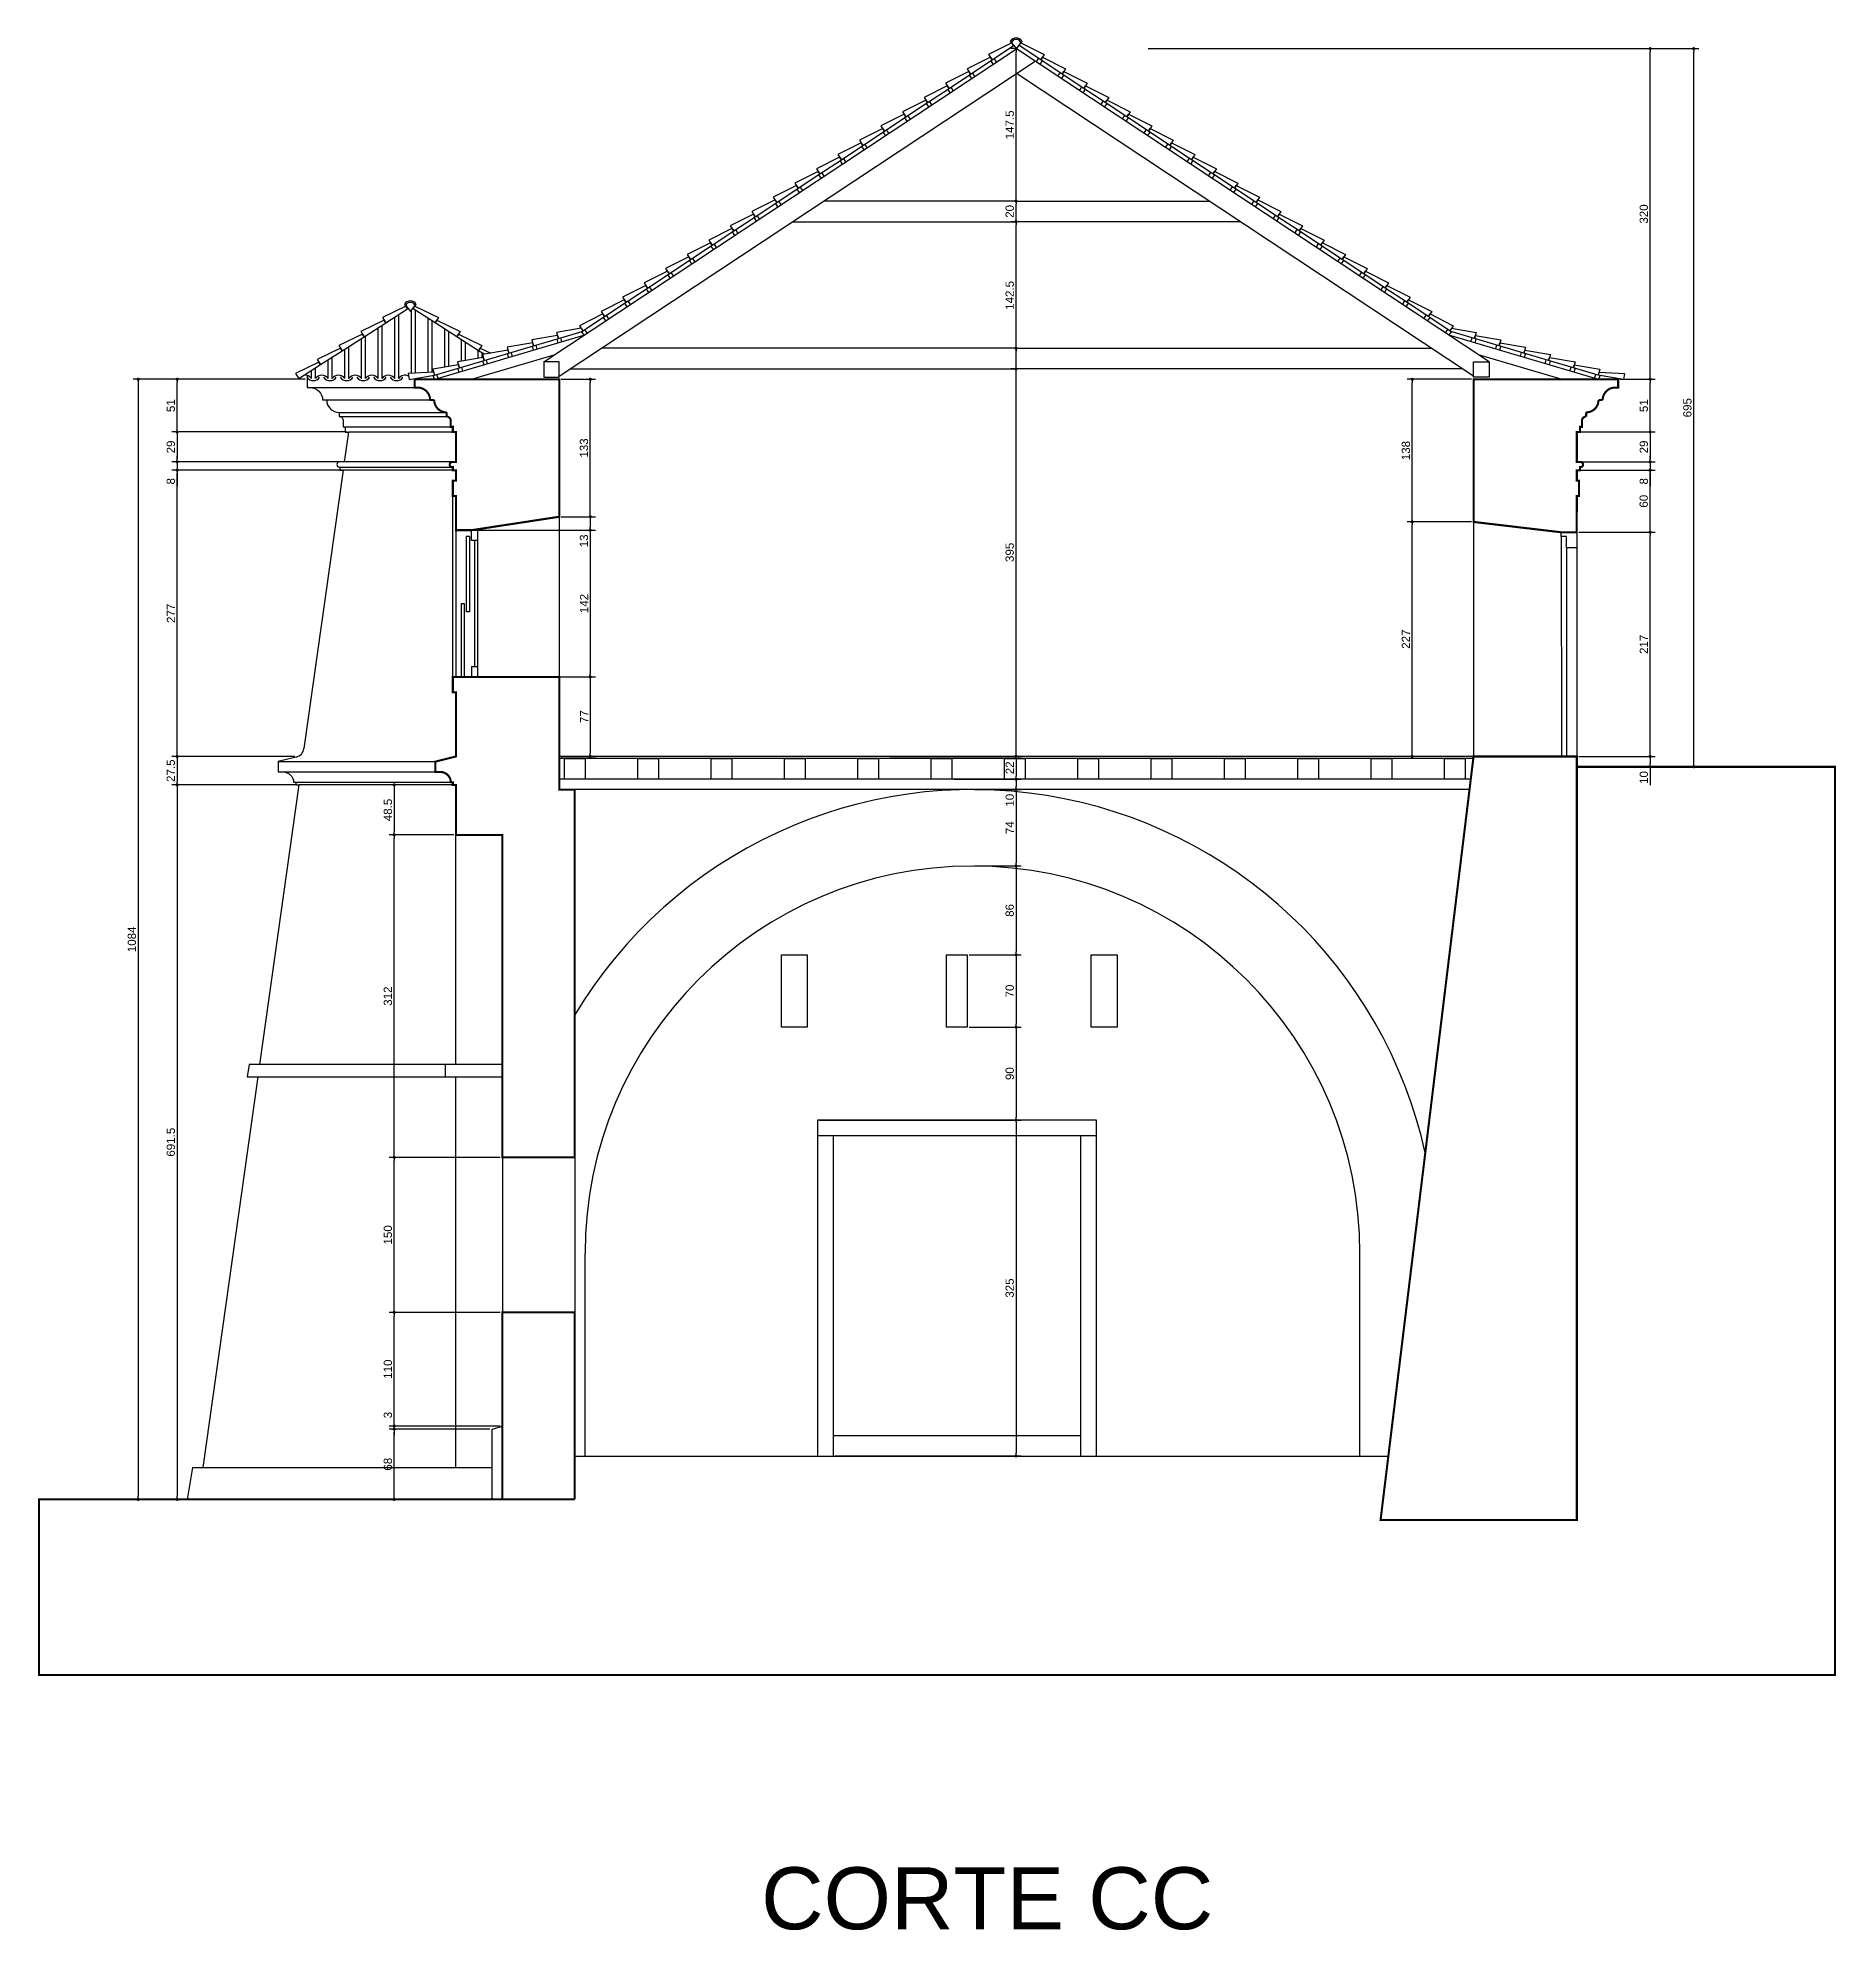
# Model space of a CAD drawing. Extents: x -6493 to 6606, y -1422 to 11651.
# Drawn here: x 4865 to 6606, y 1859 to 3690 of the extents above; entities that cross this region are included whole.
import ezdxf

# ---------------------------------------------------------------- set-up
doc = ezdxf.new("R2010")
doc.units = 0
doc.header["$PDMODE"] = 35
doc.layers.get('0').update_dxf_attribs({"linetype": 'CONTINUOUS'})
doc.layers.get('DEFPOINTS').update_dxf_attribs({"linetype": 'CONTINUOUS'})
for name, color, linetype in [('COTA', 7, 'CONTINUOUS'), ('PAREDE', 7, 'CONTINUOUS'), ('PAREDE_FINA', 7, 'CONTINUOUS')]:
    doc.layers.add(name, color=color, linetype=linetype)
doc.styles.add('TEXTO', font='ARIAL.TTF')
doc.dimstyles.new('COTA', dxfattribs={"dimtxt": 8, "dimasz": 3, "dimexe": 5, "dimexo": 2, "dimgap": 2, "dimtad": 1, "dimdec": 1, "dimtxsty": 'TEXTO', "dimblk1": 'DOT', "dimblk2": 'DOT', "dimsah": 1, "dimcen": 0, "dimclrd": 256, "dimclre": 256, "dimclrt": 256, "dimazin": 3, "dimtfac": 1, "dimtdec": 4, "dimtmove": 0, "dimatfit": 3, "dimtolj": 1, "dimtzin": 0})

msp = doc.modelspace()

# ---------------------------------------------------------------- texts
at = {"layer": 'PAREDE_FINA', "style": 'TEXTO'}
msp.add_text('CORTE CC', height=60, dxfattribs=at).set_placement((5565.36, 1859.85))

# ---------------------------------------------------------------- blocks, each defined once
blk = doc.blocks.new('_DOT')
at = {"color": 0, "linetype": 'BYBLOCK'}
blk.add_line((-0.5, 0), (-1, 0), dxfattribs=at)
at = {"color": 0, "linetype": 'BYBLOCK', "const_width": 0.5}
blk.add_lwpolyline([(-0.25, 0, 1), (0.25, 0, 1)], format="xyb", close=True, dxfattribs=at)
blk = doc.blocks.new('*D271')
at = {"layer": 'COTA'}
for p, q in [((5942.1, 3679.9), (6473.1, 3679.9)), ((6468.1, 2987.9), (6468.1, 3676.9)), ((6356.9, 2984.9), (6473.1, 2984.9))]:
    blk.add_line(p, q, dxfattribs=at)
at = {"layer": 'DEFPOINTS', "color": 0}
for p in [(5940.1, 3679.9), (6468.1, 3679.9), (6354.9, 2984.9)]:
    blk.add_point(p, dxfattribs=at)
at = {"layer": 'COTA', "xscale": 3, "yscale": 3, "zscale": 3}
for p, rotation in [((6468.1, 3679.9), 90), ((6468.1, 2984.9), 270)]:
    blk.add_blockref('_DOT', p, dxfattribs=dict(at, rotation=rotation))
at = {"layer": 'COTA', "insert": (6462, 3332.4), "char_height": 8, "attachment_point": 5, "rotation": 90, "style": 'TEXTO'}
blk.add_mtext('\\A1;695', dxfattribs=at)
blk = doc.blocks.new('*D266')
at = {"layer": 'COTA'}
for p, q in [((5940.1, 3679.9), (6430.9, 3679.9)), ((6425.9, 3362.9), (6425.9, 3676.9)), ((6396.9, 3359.9), (6430.9, 3359.9))]:
    blk.add_line(p, q, dxfattribs=at)
at = {"layer": 'DEFPOINTS', "color": 0}
for p in [(5938.1, 3679.9), (6425.9, 3679.9), (6394.9, 3359.9)]:
    blk.add_point(p, dxfattribs=at)
at = {"layer": 'COTA', "xscale": 3, "yscale": 3, "zscale": 3}
for p, rotation in [((6425.9, 3679.9), 90), ((6425.9, 3359.9), 270)]:
    blk.add_blockref('_DOT', p, dxfattribs=dict(at, rotation=rotation))
at = {"layer": 'COTA', "insert": (6419.8, 3519.9), "char_height": 8, "attachment_point": 5, "rotation": 90, "style": 'TEXTO'}
blk.add_mtext('\\A1;320', dxfattribs=at)
blk = doc.blocks.new('*D267')
at = {"layer": 'COTA'}
for p, q in [((6252.9, 3221.9), (6190.6, 3221.9)), ((6195.6, 2997.9), (6195.6, 3218.9)), ((6252.9, 2994.9), (6190.6, 2994.9))]:
    blk.add_line(p, q, dxfattribs=at)
at = {"layer": 'DEFPOINTS', "color": 0}
for p in [(6195.6, 3221.9), (6254.9, 3221.9), (6254.9, 2994.9)]:
    blk.add_point(p, dxfattribs=at)
at = {"layer": 'COTA', "xscale": 3, "yscale": 3, "zscale": 3}
for p, rotation in [((6195.6, 3221.9), 90), ((6195.6, 2994.9), 270)]:
    blk.add_blockref('_DOT', p, dxfattribs=dict(at, rotation=rotation))
at = {"layer": 'COTA', "insert": (6189.5, 3108.4), "char_height": 8, "attachment_point": 5, "rotation": 90, "style": 'TEXTO'}
blk.add_mtext('\\A1;227', dxfattribs=at)
blk = doc.blocks.new('*D261')
at = {"layer": 'COTA'}
for p, q in [((6356.8, 3211.9), (6430.8, 3211.9)), ((6425.8, 2997.9), (6425.8, 3208.9)), ((6356.9, 2994.9), (6430.8, 2994.9))]:
    blk.add_line(p, q, dxfattribs=at)
at = {"layer": 'DEFPOINTS', "color": 0}
for p in [(6354.8, 3211.9), (6425.8, 3211.9), (6354.9, 2994.9)]:
    blk.add_point(p, dxfattribs=at)
at = {"layer": 'COTA', "xscale": 3, "yscale": 3, "zscale": 3}
for p, rotation in [((6425.8, 3211.9), 90), ((6425.8, 2994.9), 270)]:
    blk.add_blockref('_DOT', p, dxfattribs=dict(at, rotation=rotation))
at = {"layer": 'COTA', "insert": (6419.8, 3103.4), "char_height": 8, "attachment_point": 5, "rotation": 90, "style": 'TEXTO'}
blk.add_mtext('\\A1;217', dxfattribs=at)
blk = doc.blocks.new('*D260')
at = {"layer": 'COTA'}
for p, q in [((6356.9, 2994.9), (6430.9, 2994.9)), ((6425.9, 2991.9), (6425.9, 2987.9)), ((6356.9, 2984.9), (6430.9, 2984.9)), ((6425.9, 2984.9), (6425.9, 2967.2))]:
    blk.add_line(p, q, dxfattribs=at)
at = {"layer": 'DEFPOINTS', "color": 0}
for p in [(6354.9, 2994.9), (6354.9, 2984.9), (6425.9, 2984.9)]:
    blk.add_point(p, dxfattribs=at)
at = {"layer": 'COTA', "xscale": 3, "yscale": 3, "zscale": 3}
for p, rotation in [((6425.9, 2994.9), 90), ((6425.9, 2984.9), 270)]:
    blk.add_blockref('_DOT', p, dxfattribs=dict(at, rotation=rotation))
at = {"layer": 'COTA', "insert": (6419.8, 2974.5), "char_height": 8, "attachment_point": 5, "rotation": 90, "style": 'TEXTO'}
blk.add_mtext('\\A1;10', dxfattribs=at)
blk = doc.blocks.new('*D262')
at = {"layer": 'COTA'}
for p, q in [((6356.9, 3271.9), (6430.8, 3271.9)), ((6425.8, 3214.9), (6425.8, 3268.9)), ((6356.8, 3211.9), (6430.8, 3211.9))]:
    blk.add_line(p, q, dxfattribs=at)
at = {"layer": 'DEFPOINTS', "color": 0}
for p in [(6354.9, 3271.9), (6425.8, 3271.9), (6354.8, 3211.9)]:
    blk.add_point(p, dxfattribs=at)
at = {"layer": 'COTA', "xscale": 3, "yscale": 3, "zscale": 3}
for p, rotation in [((6425.8, 3271.9), 90), ((6425.8, 3211.9), 270)]:
    blk.add_blockref('_DOT', p, dxfattribs=dict(at, rotation=rotation))
at = {"layer": 'COTA', "insert": (6419.7, 3241.9), "char_height": 8, "attachment_point": 5, "rotation": 90, "style": 'TEXTO'}
blk.add_mtext('\\A1;60', dxfattribs=at)
blk = doc.blocks.new('*D265')
at = {"layer": 'COTA'}
for p, q in [((6396.9, 3359.9), (6430.9, 3359.9)), ((6425.9, 3311.9), (6425.9, 3356.9)), ((6356.9, 3308.9), (6430.9, 3308.9))]:
    blk.add_line(p, q, dxfattribs=at)
at = {"layer": 'DEFPOINTS', "color": 0}
for p in [(6394.9, 3359.9), (6425.9, 3359.9), (6354.9, 3308.9)]:
    blk.add_point(p, dxfattribs=at)
at = {"layer": 'COTA', "xscale": 3, "yscale": 3, "zscale": 3}
for p, rotation in [((6425.9, 3359.9), 90), ((6425.9, 3308.9), 270)]:
    blk.add_blockref('_DOT', p, dxfattribs=dict(at, rotation=rotation))
at = {"layer": 'COTA', "insert": (6419.8, 3334.4), "char_height": 8, "attachment_point": 5, "rotation": 90, "style": 'TEXTO'}
blk.add_mtext('\\A1;51', dxfattribs=at)
blk = doc.blocks.new('*D264')
at = {"layer": 'COTA'}
for p, q in [((6356.9, 3308.9), (6430.9, 3308.9)), ((6425.9, 3305.9), (6425.9, 3282.9)), ((6356.9, 3279.9), (6430.9, 3279.9))]:
    blk.add_line(p, q, dxfattribs=at)
at = {"layer": 'DEFPOINTS', "color": 0}
for p in [(6354.9, 3308.9), (6354.9, 3279.9), (6425.9, 3279.9)]:
    blk.add_point(p, dxfattribs=at)
at = {"layer": 'COTA', "xscale": 3, "yscale": 3, "zscale": 3}
for p, rotation in [((6425.9, 3308.9), 90), ((6425.9, 3279.9), 270)]:
    blk.add_blockref('_DOT', p, dxfattribs=dict(at, rotation=rotation))
at = {"layer": 'COTA', "insert": (6419.8, 3294.4), "char_height": 8, "attachment_point": 5, "rotation": 90, "style": 'TEXTO'}
blk.add_mtext('\\A1;29', dxfattribs=at)
blk = doc.blocks.new('*D263')
at = {"layer": 'COTA'}
for p, q in [((6356.9, 3279.9), (6430.9, 3279.9)), ((6425.9, 3282.9), (6425.9, 3285.9)), ((6425.9, 3279.9), (6425.9, 3271.9)), ((6356.9, 3271.9), (6430.9, 3271.9)), ((6425.9, 3268.9), (6425.9, 3256.6))]:
    blk.add_line(p, q, dxfattribs=at)
at = {"layer": 'DEFPOINTS', "color": 0}
for p in [(6354.9, 3279.9), (6354.9, 3271.9), (6425.9, 3271.9)]:
    blk.add_point(p, dxfattribs=at)
at = {"layer": 'COTA', "xscale": 3, "yscale": 3, "zscale": 3}
for p, rotation in [((6425.9, 3279.9), 270), ((6425.9, 3271.9), 90)]:
    blk.add_blockref('_DOT', p, dxfattribs=dict(at, rotation=rotation))
at = {"layer": 'COTA', "insert": (6419.8, 3261.2), "char_height": 8, "attachment_point": 5, "rotation": 90, "style": 'TEXTO'}
blk.add_mtext('\\A1;8', dxfattribs=at)
blk = doc.blocks.new('*D268')
at = {"layer": 'COTA'}
for p, q in [((6252.9, 3359.9), (6190.6, 3359.9)), ((6195.6, 3224.9), (6195.6, 3356.9)), ((6252.9, 3221.9), (6190.6, 3221.9))]:
    blk.add_line(p, q, dxfattribs=at)
at = {"layer": 'DEFPOINTS', "color": 0}
for p in [(6195.6, 3359.9), (6254.9, 3359.9), (6254.9, 3221.9)]:
    blk.add_point(p, dxfattribs=at)
at = {"layer": 'COTA', "xscale": 3, "yscale": 3, "zscale": 3}
for p, rotation in [((6195.6, 3359.9), 90), ((6195.6, 3221.9), 270)]:
    blk.add_blockref('_DOT', p, dxfattribs=dict(at, rotation=rotation))
at = {"layer": 'COTA', "insert": (6189.5, 3290.9), "char_height": 8, "attachment_point": 5, "rotation": 90, "style": 'TEXTO'}
blk.add_mtext('\\A1;138', dxfattribs=at)
blk = doc.blocks.new('*D272')
at = {"layer": 'COTA'}
for p, q in [((5123.9, 3359.9), (4957.4, 3359.9)), ((4962.4, 3356.9), (4962.4, 2278.9)), ((5007.9, 2275.9), (4957.4, 2275.9))]:
    blk.add_line(p, q, dxfattribs=at)
at = {"layer": 'DEFPOINTS', "color": 0}
for p in [(5125.9, 3359.9), (4962.4, 2275.9), (5009.9, 2275.9)]:
    blk.add_point(p, dxfattribs=at)
at = {"layer": 'COTA', "xscale": 3, "yscale": 3, "zscale": 3}
for p, rotation in [((4962.4, 3359.9), 90), ((4962.4, 2275.9), 270)]:
    blk.add_blockref('_DOT', p, dxfattribs=dict(at, rotation=rotation))
at = {"layer": 'COTA', "insert": (4956.3, 2817.9), "char_height": 8, "attachment_point": 5, "rotation": 90, "style": 'TEXTO'}
blk.add_mtext('\\A1;1084', dxfattribs=at)
blk = doc.blocks.new('*D273')
at = {"layer": 'COTA'}
for p, q in [((5810.4, 3389.9), (5807.1, 3389.9)), ((5812.1, 2997.9), (5812.1, 3386.9)), ((5689.9, 2994.9), (5817.1, 2994.9))]:
    blk.add_line(p, q, dxfattribs=at)
at = {"layer": 'DEFPOINTS', "color": 0}
for p in [(5812.1, 3389.9), (5812.4, 3389.9), (5687.9, 2994.9)]:
    blk.add_point(p, dxfattribs=at)
at = {"layer": 'COTA', "xscale": 3, "yscale": 3, "zscale": 3}
for p, rotation in [((5812.1, 3389.9), 90), ((5812.1, 2994.9), 270)]:
    blk.add_blockref('_DOT', p, dxfattribs=dict(at, rotation=rotation))
at = {"layer": 'COTA', "insert": (5806, 3192.4), "char_height": 8, "attachment_point": 5, "rotation": 90, "style": 'TEXTO'}
blk.add_mtext('\\A1;395', dxfattribs=at)
blk = doc.blocks.new('*D269')
at = {"layer": 'COTA'}
for p, q in [((5286.9, 3071.9), (5405, 3071.9)), ((5400, 3068.9), (5400, 2997.9)), ((5371.9, 2994.9), (5405, 2994.9))]:
    blk.add_line(p, q, dxfattribs=at)
at = {"layer": 'DEFPOINTS', "color": 0}
for p in [(5284.9, 3071.9), (5369.9, 2994.9), (5400, 2994.9)]:
    blk.add_point(p, dxfattribs=at)
at = {"layer": 'COTA', "xscale": 3, "yscale": 3, "zscale": 3}
for p, rotation in [((5400, 3071.9), 90), ((5400, 2994.9), 270)]:
    blk.add_blockref('_DOT', p, dxfattribs=dict(at, rotation=rotation))
at = {"layer": 'COTA', "insert": (5394, 3033.4), "char_height": 8, "attachment_point": 5, "rotation": 90, "style": 'TEXTO'}
blk.add_mtext('\\A1;77', dxfattribs=at)
blk = doc.blocks.new('*D270')
at = {"layer": 'COTA'}
for p, q in [((5286.9, 3213.9), (5405, 3213.9)), ((5400, 3210.9), (5400, 3074.9)), ((5286.9, 3071.9), (5405, 3071.9))]:
    blk.add_line(p, q, dxfattribs=at)
at = {"layer": 'DEFPOINTS', "color": 0}
for p in [(5284.9, 3213.9), (5284.9, 3071.9), (5400, 3071.9)]:
    blk.add_point(p, dxfattribs=at)
at = {"layer": 'COTA', "xscale": 3, "yscale": 3, "zscale": 3}
for p, rotation in [((5400, 3213.9), 90), ((5400, 3071.9), 270)]:
    blk.add_blockref('_DOT', p, dxfattribs=dict(at, rotation=rotation))
at = {"layer": 'COTA', "insert": (5394, 3142.9), "char_height": 8, "attachment_point": 5, "rotation": 90, "style": 'TEXTO'}
blk.add_mtext('\\A1;142', dxfattribs=at)
blk = doc.blocks.new('*D274')
at = {"layer": 'COTA'}
for p, q in [((5371.9, 3226.9), (5405, 3226.9)), ((5400, 3223.9), (5400, 3216.9)), ((5286.9, 3213.9), (5405, 3213.9)), ((5400, 3213.9), (5400, 3196.2))]:
    blk.add_line(p, q, dxfattribs=at)
at = {"layer": 'DEFPOINTS', "color": 0}
for p in [(5369.9, 3226.9), (5284.9, 3213.9), (5400, 3213.9)]:
    blk.add_point(p, dxfattribs=at)
at = {"layer": 'COTA', "xscale": 3, "yscale": 3, "zscale": 3}
for p, rotation in [((5400, 3226.9), 90), ((5400, 3213.9), 270)]:
    blk.add_blockref('_DOT', p, dxfattribs=dict(at, rotation=rotation))
at = {"layer": 'COTA', "insert": (5393.9, 3203.5), "char_height": 8, "attachment_point": 5, "rotation": 90, "style": 'TEXTO'}
blk.add_mtext('\\A1;13', dxfattribs=at)
blk = doc.blocks.new('*D275')
at = {"layer": 'COTA'}
for p, q in [((5371.9, 3359.9), (5405, 3359.9)), ((5400, 3229.9), (5400, 3356.9)), ((5371.9, 3226.9), (5405, 3226.9))]:
    blk.add_line(p, q, dxfattribs=at)
at = {"layer": 'DEFPOINTS', "color": 0}
for p in [(5369.9, 3359.9), (5400, 3359.9), (5369.9, 3226.9)]:
    blk.add_point(p, dxfattribs=at)
at = {"layer": 'COTA', "xscale": 3, "yscale": 3, "zscale": 3}
for p, rotation in [((5400, 3359.9), 90), ((5400, 3226.9), 270)]:
    blk.add_blockref('_DOT', p, dxfattribs=dict(at, rotation=rotation))
at = {"layer": 'COTA', "insert": (5393.9, 3293.4), "char_height": 8, "attachment_point": 5, "rotation": 90, "style": 'TEXTO'}
blk.add_mtext('\\A1;133', dxfattribs=at)
blk = doc.blocks.new('*D276')
at = {"layer": 'COTA'}
for p, q in [((5810.4, 3512.4), (5807.1, 3512.4)), ((5812.1, 3372.9), (5812.1, 3509.4)), ((5810.4, 3369.9), (5807.1, 3369.9))]:
    blk.add_line(p, q, dxfattribs=at)
at = {"layer": 'DEFPOINTS', "color": 0}
for p in [(5812.1, 3512.4), (5812.4, 3512.4), (5812.4, 3369.9)]:
    blk.add_point(p, dxfattribs=at)
at = {"layer": 'COTA', "xscale": 3, "yscale": 3, "zscale": 3}
for p, rotation in [((5812.1, 3512.4), 90), ((5812.1, 3369.9), 270)]:
    blk.add_blockref('_DOT', p, dxfattribs=dict(at, rotation=rotation))
at = {"layer": 'COTA', "insert": (5806, 3441.1), "char_height": 8, "attachment_point": 5, "rotation": 90, "style": 'TEXTO'}
blk.add_mtext('\\A1;142.5', dxfattribs=at)
blk = doc.blocks.new('*D277')
at = {"layer": 'COTA'}
for p, q in [((5810.4, 3532.4), (5807.1, 3532.4)), ((5812.1, 3515.4), (5812.1, 3529.4)), ((5810.4, 3512.4), (5807.1, 3512.4))]:
    blk.add_line(p, q, dxfattribs=at)
at = {"layer": 'DEFPOINTS', "color": 0}
for p in [(5812.1, 3532.4), (5812.4, 3532.4), (5812.4, 3512.4)]:
    blk.add_point(p, dxfattribs=at)
at = {"layer": 'COTA', "xscale": 3, "yscale": 3, "zscale": 3}
for p, rotation in [((5812.1, 3532.4), 90), ((5812.1, 3512.4), 270)]:
    blk.add_blockref('_DOT', p, dxfattribs=dict(at, rotation=rotation))
at = {"layer": 'COTA', "insert": (5806, 3522.4), "char_height": 8, "attachment_point": 5, "rotation": 90, "style": 'TEXTO'}
blk.add_mtext('\\A1;20', dxfattribs=at)
blk = doc.blocks.new('*D278')
at = {"layer": 'COTA'}
for p, q in [((5810.4, 3679.9), (5807.1, 3679.9)), ((5812.1, 3535.4), (5812.1, 3676.9)), ((5810.4, 3532.4), (5807.1, 3532.4))]:
    blk.add_line(p, q, dxfattribs=at)
at = {"layer": 'DEFPOINTS', "color": 0}
for p in [(5812.1, 3679.9), (5812.4, 3679.9), (5812.4, 3532.4)]:
    blk.add_point(p, dxfattribs=at)
at = {"layer": 'COTA', "xscale": 3, "yscale": 3, "zscale": 3}
for p, rotation in [((5812.1, 3679.9), 90), ((5812.1, 3532.4), 270)]:
    blk.add_blockref('_DOT', p, dxfattribs=dict(at, rotation=rotation))
at = {"layer": 'COTA', "insert": (5806, 3606.1), "char_height": 8, "attachment_point": 5, "rotation": 90, "style": 'TEXTO'}
blk.add_mtext('\\A1;147.5', dxfattribs=at)
blk = doc.blocks.new('*D279')
at = {"layer": 'COTA'}
for p, q in [((5691.9, 2994.9), (5817.1, 2994.9)), ((5812.1, 2991.9), (5812.1, 2975.9)), ((5751.9, 2972.9), (5817.1, 2972.9))]:
    blk.add_line(p, q, dxfattribs=at)
at = {"layer": 'DEFPOINTS', "color": 0}
for p in [(5689.9, 2994.9), (5749.9, 2972.9), (5812.1, 2972.9)]:
    blk.add_point(p, dxfattribs=at)
at = {"layer": 'COTA', "xscale": 3, "yscale": 3, "zscale": 3}
for p, rotation in [((5812.1, 2994.9), 90), ((5812.1, 2972.9), 270)]:
    blk.add_blockref('_DOT', p, dxfattribs=dict(at, rotation=rotation))
at = {"layer": 'COTA', "insert": (5806, 2983.9), "char_height": 8, "attachment_point": 5, "rotation": 90, "style": 'TEXTO'}
blk.add_mtext('\\A1;22', dxfattribs=at)
blk = doc.blocks.new('*D280')
at = {"layer": 'COTA'}
for p, q in [((5753.9, 2972.9), (5817.1, 2972.9)), ((5812.1, 2969.9), (5812.1, 2965.9)), ((5771.9, 2962.9), (5817.1, 2962.9)), ((5812.1, 2962.9), (5812.1, 2945.2))]:
    blk.add_line(p, q, dxfattribs=at)
at = {"layer": 'DEFPOINTS', "color": 0}
for p in [(5751.9, 2972.9), (5769.9, 2962.9), (5812.1, 2962.9)]:
    blk.add_point(p, dxfattribs=at)
at = {"layer": 'COTA', "xscale": 3, "yscale": 3, "zscale": 3}
for p, rotation in [((5812.1, 2972.9), 90), ((5812.1, 2962.9), 270)]:
    blk.add_blockref('_DOT', p, dxfattribs=dict(at, rotation=rotation))
at = {"layer": 'COTA', "insert": (5806, 2952.5), "char_height": 8, "attachment_point": 5, "rotation": 90, "style": 'TEXTO'}
blk.add_mtext('\\A1;10', dxfattribs=at)
blk = doc.blocks.new('*D281')
at = {"layer": 'COTA'}
for p, q in [((5771.9, 2962.9), (5817.1, 2962.9)), ((5812.1, 2959.9), (5812.1, 2891.9)), ((5771.9, 2888.9), (5817.1, 2888.9))]:
    blk.add_line(p, q, dxfattribs=at)
at = {"layer": 'DEFPOINTS', "color": 0}
for p in [(5769.9, 2962.9), (5769.9, 2888.9), (5812.1, 2888.9)]:
    blk.add_point(p, dxfattribs=at)
at = {"layer": 'COTA', "xscale": 3, "yscale": 3, "zscale": 3}
for p, rotation in [((5812.1, 2962.9), 90), ((5812.1, 2888.9), 270)]:
    blk.add_blockref('_DOT', p, dxfattribs=dict(at, rotation=rotation))
at = {"layer": 'COTA', "insert": (5806.1, 2925.9), "char_height": 8, "attachment_point": 5, "rotation": 90, "style": 'TEXTO'}
blk.add_mtext('\\A1;74', dxfattribs=at)
blk = doc.blocks.new('*D282')
at = {"layer": 'COTA'}
for p, q in [((5771.9, 2888.9), (5817.1, 2888.9)), ((5812.1, 2885.9), (5812.1, 2805.9)), ((5766.9, 2802.9), (5817.1, 2802.9))]:
    blk.add_line(p, q, dxfattribs=at)
at = {"layer": 'DEFPOINTS', "color": 0}
for p in [(5769.9, 2888.9), (5764.9, 2802.9), (5812.1, 2802.9)]:
    blk.add_point(p, dxfattribs=at)
at = {"layer": 'COTA', "xscale": 3, "yscale": 3, "zscale": 3}
for p, rotation in [((5812.1, 2888.9), 90), ((5812.1, 2802.9), 270)]:
    blk.add_blockref('_DOT', p, dxfattribs=dict(at, rotation=rotation))
at = {"layer": 'COTA', "insert": (5806, 2845.9), "char_height": 8, "attachment_point": 5, "rotation": 90, "style": 'TEXTO'}
blk.add_mtext('\\A1;86', dxfattribs=at)
blk = doc.blocks.new('*D283')
at = {"layer": 'COTA'}
for p, q in [((5766.9, 2802.9), (5817.1, 2802.9)), ((5812.1, 2799.9), (5812.1, 2735.9)), ((5766.9, 2732.9), (5817.1, 2732.9))]:
    blk.add_line(p, q, dxfattribs=at)
at = {"layer": 'DEFPOINTS', "color": 0}
for p in [(5764.9, 2802.9), (5764.9, 2732.9), (5812.1, 2732.9)]:
    blk.add_point(p, dxfattribs=at)
at = {"layer": 'COTA', "xscale": 3, "yscale": 3, "zscale": 3}
for p, rotation in [((5812.1, 2802.9), 90), ((5812.1, 2732.9), 270)]:
    blk.add_blockref('_DOT', p, dxfattribs=dict(at, rotation=rotation))
at = {"layer": 'COTA', "insert": (5806, 2767.9), "char_height": 8, "attachment_point": 5, "rotation": 90, "style": 'TEXTO'}
blk.add_mtext('\\A1;70', dxfattribs=at)
blk = doc.blocks.new('*D284')
at = {"layer": 'COTA'}
for p, q in [((5766.9, 2732.9), (5817.1, 2732.9)), ((5812.1, 2729.9), (5812.1, 2645.9)), ((5621.9, 2642.9), (5817.1, 2642.9))]:
    blk.add_line(p, q, dxfattribs=at)
at = {"layer": 'DEFPOINTS', "color": 0}
for p in [(5764.9, 2732.9), (5619.9, 2642.9), (5812.1, 2642.9)]:
    blk.add_point(p, dxfattribs=at)
at = {"layer": 'COTA', "xscale": 3, "yscale": 3, "zscale": 3}
for p, rotation in [((5812.1, 2732.9), 90), ((5812.1, 2642.9), 270)]:
    blk.add_blockref('_DOT', p, dxfattribs=dict(at, rotation=rotation))
at = {"layer": 'COTA', "insert": (5806, 2687.9), "char_height": 8, "attachment_point": 5, "rotation": 90, "style": 'TEXTO'}
blk.add_mtext('\\A1;90', dxfattribs=at)
blk = doc.blocks.new('*D285')
at = {"layer": 'COTA'}
for p, q in [((5623.9, 2642.9), (5817.1, 2642.9)), ((5812.1, 2639.9), (5812.1, 2320.9)), ((5636.9, 2317.9), (5817.1, 2317.9))]:
    blk.add_line(p, q, dxfattribs=at)
at = {"layer": 'DEFPOINTS', "color": 0}
for p in [(5621.9, 2642.9), (5634.9, 2317.9), (5812.1, 2317.9)]:
    blk.add_point(p, dxfattribs=at)
at = {"layer": 'COTA', "xscale": 3, "yscale": 3, "zscale": 3}
for p, rotation in [((5812.1, 2642.9), 90), ((5812.1, 2317.9), 270)]:
    blk.add_blockref('_DOT', p, dxfattribs=dict(at, rotation=rotation))
at = {"layer": 'COTA', "insert": (5806, 2480.4), "char_height": 8, "attachment_point": 5, "rotation": 90, "style": 'TEXTO'}
blk.add_mtext('\\A1;325', dxfattribs=at)
blk = doc.blocks.new('*D286')
at = {"layer": 'COTA'}
for p, q in [((5312.9, 2606.9), (5205.2, 2606.9)), ((5210.2, 2459.9), (5210.2, 2603.9)), ((5312.9, 2456.9), (5205.2, 2456.9))]:
    blk.add_line(p, q, dxfattribs=at)
at = {"layer": 'DEFPOINTS', "color": 0}
for p in [(5210.2, 2606.9), (5314.9, 2606.9), (5314.9, 2456.9)]:
    blk.add_point(p, dxfattribs=at)
at = {"layer": 'COTA', "xscale": 3, "yscale": 3, "zscale": 3}
for p, rotation in [((5210.2, 2606.9), 90), ((5210.2, 2456.9), 270)]:
    blk.add_blockref('_DOT', p, dxfattribs=dict(at, rotation=rotation))
at = {"layer": 'COTA', "insert": (5204.1, 2531.9), "char_height": 8, "attachment_point": 5, "rotation": 90, "style": 'TEXTO'}
blk.add_mtext('\\A1;150', dxfattribs=at)
blk = doc.blocks.new('*D287')
at = {"layer": 'COTA'}
for p, q in [((5267.9, 2918.9), (5205.2, 2918.9)), ((5210.2, 2609.9), (5210.2, 2915.9)), ((5312.9, 2606.9), (5205.2, 2606.9))]:
    blk.add_line(p, q, dxfattribs=at)
at = {"layer": 'DEFPOINTS', "color": 0}
for p in [(5210.2, 2918.9), (5269.9, 2918.9), (5314.9, 2606.9)]:
    blk.add_point(p, dxfattribs=at)
at = {"layer": 'COTA', "xscale": 3, "yscale": 3, "zscale": 3}
for p, rotation in [((5210.2, 2918.9), 90), ((5210.2, 2606.9), 270)]:
    blk.add_blockref('_DOT', p, dxfattribs=dict(at, rotation=rotation))
at = {"layer": 'COTA', "insert": (5204.1, 2762.9), "char_height": 8, "attachment_point": 5, "rotation": 90, "style": 'TEXTO'}
blk.add_mtext('\\A1;312', dxfattribs=at)
blk = doc.blocks.new('*D288')
at = {"layer": 'COTA'}
for p, q in [((5264.9, 2967.4), (5205.2, 2967.4)), ((5210.2, 2964.4), (5210.2, 2921.9)), ((5267.9, 2918.9), (5205.2, 2918.9))]:
    blk.add_line(p, q, dxfattribs=at)
at = {"layer": 'DEFPOINTS', "color": 0}
for p in [(5266.9, 2967.4), (5210.2, 2918.9), (5269.9, 2918.9)]:
    blk.add_point(p, dxfattribs=at)
at = {"layer": 'COTA', "xscale": 3, "yscale": 3, "zscale": 3}
for p, rotation in [((5210.2, 2967.4), 90), ((5210.2, 2918.9), 270)]:
    blk.add_blockref('_DOT', p, dxfattribs=dict(at, rotation=rotation))
at = {"layer": 'COTA', "insert": (5204.1, 2943.1), "char_height": 8, "attachment_point": 5, "rotation": 90, "style": 'TEXTO'}
blk.add_mtext('\\A1;48.5', dxfattribs=at)
blk = doc.blocks.new('*D289')
at = {"layer": 'COTA'}
for p, q in [((5302.9, 2343.9), (5205.2, 2343.9)), ((5210.2, 2278.9), (5210.2, 2340.9)), ((5302.9, 2275.9), (5205.2, 2275.9))]:
    blk.add_line(p, q, dxfattribs=at)
at = {"layer": 'DEFPOINTS', "color": 0}
for p in [(5210.2, 2343.9), (5304.9, 2343.9), (5304.9, 2275.9)]:
    blk.add_point(p, dxfattribs=at)
at = {"layer": 'COTA', "xscale": 3, "yscale": 3, "zscale": 3}
for p, rotation in [((5210.2, 2343.9), 90), ((5210.2, 2275.9), 270)]:
    blk.add_blockref('_DOT', p, dxfattribs=dict(at, rotation=rotation))
at = {"layer": 'COTA', "insert": (5204.1, 2309.9), "char_height": 8, "attachment_point": 5, "rotation": 90, "style": 'TEXTO'}
blk.add_mtext('\\A1;68', dxfattribs=at)
blk = doc.blocks.new('*D290')
at = {"layer": 'COTA'}
for p, q in [((5312.9, 2346.9), (5205.2, 2346.9)), ((5210.2, 2349.9), (5210.2, 2362.1)), ((5210.2, 2343.9), (5210.2, 2346.9)), ((5302.9, 2343.9), (5205.2, 2343.9)), ((5210.2, 2340.9), (5210.2, 2337.9))]:
    blk.add_line(p, q, dxfattribs=at)
at = {"layer": 'DEFPOINTS', "color": 0}
for p in [(5210.2, 2346.9), (5314.9, 2346.9), (5304.9, 2343.9)]:
    blk.add_point(p, dxfattribs=at)
at = {"layer": 'COTA', "xscale": 3, "yscale": 3, "zscale": 3}
for p, rotation in [((5210.2, 2346.9), 270), ((5210.2, 2343.9), 90)]:
    blk.add_blockref('_DOT', p, dxfattribs=dict(at, rotation=rotation))
at = {"layer": 'COTA', "insert": (5204.1, 2357.5), "char_height": 8, "attachment_point": 5, "rotation": 90, "style": 'TEXTO'}
blk.add_mtext('\\A1;3', dxfattribs=at)
blk = doc.blocks.new('*D291')
at = {"layer": 'COTA'}
for p, q in [((5312.9, 2456.9), (5205.2, 2456.9)), ((5210.2, 2349.9), (5210.2, 2453.9)), ((5310.9, 2346.9), (5205.2, 2346.9))]:
    blk.add_line(p, q, dxfattribs=at)
at = {"layer": 'DEFPOINTS', "color": 0}
for p in [(5210.2, 2456.9), (5314.9, 2456.9), (5312.9, 2346.9)]:
    blk.add_point(p, dxfattribs=at)
at = {"layer": 'COTA', "xscale": 3, "yscale": 3, "zscale": 3}
for p, rotation in [((5210.2, 2456.9), 90), ((5210.2, 2346.9), 270)]:
    blk.add_blockref('_DOT', p, dxfattribs=dict(at, rotation=rotation))
at = {"layer": 'COTA', "insert": (5204.1, 2401.9), "char_height": 8, "attachment_point": 5, "rotation": 90, "style": 'TEXTO'}
blk.add_mtext('\\A1;110', dxfattribs=at)
blk = doc.blocks.new('*D292')
at = {"layer": 'COTA'}
for p, q in [((5115.8, 2967.4), (4995.1, 2967.4)), ((5000.1, 2964.4), (5000.1, 2278.9)), ((5007.9, 2275.9), (4995.1, 2275.9))]:
    blk.add_line(p, q, dxfattribs=at)
at = {"layer": 'DEFPOINTS', "color": 0}
for p in [(5117.8, 2967.4), (5000.1, 2275.9), (5009.9, 2275.9)]:
    blk.add_point(p, dxfattribs=at)
at = {"layer": 'COTA', "xscale": 3, "yscale": 3, "zscale": 3}
for p, rotation in [((5000.1, 2967.4), 90), ((5000.1, 2275.9), 270)]:
    blk.add_blockref('_DOT', p, dxfattribs=dict(at, rotation=rotation))
at = {"layer": 'COTA', "insert": (4994, 2621.6), "char_height": 8, "attachment_point": 5, "rotation": 90, "style": 'TEXTO'}
blk.add_mtext('\\A1;691.5', dxfattribs=at)
blk = doc.blocks.new('*D293')
at = {"layer": 'COTA'}
for p, q in [((5114, 2994.9), (4995.1, 2994.9)), ((5000.1, 2991.9), (5000.1, 2970.4)), ((5115.8, 2967.4), (4995.1, 2967.4))]:
    blk.add_line(p, q, dxfattribs=at)
at = {"layer": 'DEFPOINTS', "color": 0}
for p in [(5116, 2994.9), (5000.1, 2967.4), (5117.8, 2967.4)]:
    blk.add_point(p, dxfattribs=at)
at = {"layer": 'COTA', "xscale": 3, "yscale": 3, "zscale": 3}
for p, rotation in [((5000.1, 2994.9), 90), ((5000.1, 2967.4), 270)]:
    blk.add_blockref('_DOT', p, dxfattribs=dict(at, rotation=rotation))
at = {"layer": 'COTA', "insert": (4994, 2981.1), "char_height": 8, "attachment_point": 5, "rotation": 90, "style": 'TEXTO'}
blk.add_mtext('\\A1;27.5', dxfattribs=at)
blk = doc.blocks.new('*D294')
at = {"layer": 'COTA'}
for p, q in [((5158.7, 3271.9), (4995.1, 3271.9)), ((5000.1, 2997.9), (5000.1, 3268.9)), ((5112, 2994.9), (4995.1, 2994.9))]:
    blk.add_line(p, q, dxfattribs=at)
at = {"layer": 'DEFPOINTS', "color": 0}
for p in [(5000.1, 3271.9), (5160.7, 3271.9), (5114, 2994.9)]:
    blk.add_point(p, dxfattribs=at)
at = {"layer": 'COTA', "xscale": 3, "yscale": 3, "zscale": 3}
for p, rotation in [((5000.1, 3271.9), 90), ((5000.1, 2994.9), 270)]:
    blk.add_blockref('_DOT', p, dxfattribs=dict(at, rotation=rotation))
at = {"layer": 'COTA', "insert": (4994.1, 3133.4), "char_height": 8, "attachment_point": 5, "rotation": 90, "style": 'TEXTO'}
blk.add_mtext('\\A1;277', dxfattribs=at)
blk = doc.blocks.new('*D295')
at = {"layer": 'COTA'}
for p, q in [((5163.9, 3308.9), (4995.1, 3308.9)), ((5000.1, 3305.9), (5000.1, 3282.9)), ((5159.8, 3279.9), (4995.1, 3279.9))]:
    blk.add_line(p, q, dxfattribs=at)
at = {"layer": 'DEFPOINTS', "color": 0}
for p in [(5165.9, 3308.9), (5000.1, 3279.9), (5161.8, 3279.9)]:
    blk.add_point(p, dxfattribs=at)
at = {"layer": 'COTA', "xscale": 3, "yscale": 3, "zscale": 3}
for p, rotation in [((5000.1, 3308.9), 90), ((5000.1, 3279.9), 270)]:
    blk.add_blockref('_DOT', p, dxfattribs=dict(at, rotation=rotation))
at = {"layer": 'COTA', "insert": (4994, 3294.4), "char_height": 8, "attachment_point": 5, "rotation": 90, "style": 'TEXTO'}
blk.add_mtext('\\A1;29', dxfattribs=at)
blk = doc.blocks.new('*D296')
at = {"layer": 'COTA'}
for p, q in [((5159.8, 3279.9), (4995.1, 3279.9)), ((5000.1, 3282.9), (5000.1, 3285.9)), ((5000.1, 3279.9), (5000.1, 3271.9)), ((5158.7, 3271.9), (4995.1, 3271.9)), ((5000.1, 3268.9), (5000.1, 3256.6))]:
    blk.add_line(p, q, dxfattribs=at)
at = {"layer": 'DEFPOINTS', "color": 0}
for p in [(5161.8, 3279.9), (5000.1, 3271.9), (5160.7, 3271.9)]:
    blk.add_point(p, dxfattribs=at)
at = {"layer": 'COTA', "xscale": 3, "yscale": 3, "zscale": 3}
for p, rotation in [((5000.1, 3279.9), 270), ((5000.1, 3271.9), 90)]:
    blk.add_blockref('_DOT', p, dxfattribs=dict(at, rotation=rotation))
at = {"layer": 'COTA', "insert": (4994, 3261.2), "char_height": 8, "attachment_point": 5, "rotation": 90, "style": 'TEXTO'}
blk.add_mtext('\\A1;8', dxfattribs=at)
blk = doc.blocks.new('*D297')
at = {"layer": 'COTA'}
for p, q in [((5121.9, 3359.9), (4995.1, 3359.9)), ((5000.1, 3311.9), (5000.1, 3356.9)), ((5163.9, 3308.9), (4995.1, 3308.9))]:
    blk.add_line(p, q, dxfattribs=at)
at = {"layer": 'DEFPOINTS', "color": 0}
for p in [(5000.1, 3359.9), (5123.9, 3359.9), (5165.9, 3308.9)]:
    blk.add_point(p, dxfattribs=at)
at = {"layer": 'COTA', "xscale": 3, "yscale": 3, "zscale": 3}
for p, rotation in [((5000.1, 3359.9), 90), ((5000.1, 3308.9), 270)]:
    blk.add_blockref('_DOT', p, dxfattribs=dict(at, rotation=rotation))
at = {"layer": 'COTA', "insert": (4994, 3334.4), "char_height": 8, "attachment_point": 5, "rotation": 90, "style": 'TEXTO'}
blk.add_mtext('\\A1;51', dxfattribs=at)

# ---------------------------------------------------------------- dimensions: what is measured, and where the dimension line sits
at = {"layer": 'COTA'}
for base, p1, p2, picture, middle in [((5812.06, 3679.87), (5812.45, 3532.37), (5812.45, 3679.87), '*D278', (5805.98, 3606.12)), ((6425.92, 3679.87), (6394.95, 3359.87), (5938.08, 3679.87), '*D266', (6419.83, 3519.87)), ((6468.13, 3679.87), (6354.95, 2984.87), (5940.08, 3679.87), '*D271', (6462.04, 3332.37)), ((5812.06, 3532.37), (5812.45, 3512.37), (5812.45, 3532.37), '*D277', (5805.98, 3522.37)), ((5812.06, 3512.37), (5812.45, 3369.87), (5812.45, 3512.37), '*D276', (5805.98, 3441.12)), ((5812.06, 3389.87), (5687.95, 2994.87), (5812.45, 3389.87), '*D273', (5805.97, 3192.37)), ((4962.35, 2275.87), (5125.88, 3359.87), (5009.95, 2275.87), '*D272', (4956.27, 2817.87)), ((5000.13, 3359.87), (5165.88, 3308.87), (5123.88, 3359.87), '*D297', (4994.04, 3334.37)), ((5400.03, 3359.87), (5369.95, 3226.87), (5369.95, 3359.87), '*D275', (5393.94, 3293.37)), ((6195.56, 3359.87), (6254.95, 3221.87), (6254.95, 3359.87), '*D268', (6189.47, 3290.87)), ((6425.92, 3359.87), (6354.95, 3308.87), (6394.95, 3359.87), '*D265', (6419.83, 3334.37)), ((5000.13, 3279.87), (5165.88, 3308.87), (5161.8, 3279.87), '*D295', (4994.04, 3294.37)), ((6425.92, 3279.87), (6354.95, 3308.87), (6354.95, 3279.87), '*D264', (6419.83, 3294.37)), ((5000.13, 3271.87), (5161.8, 3279.87), (5160.67, 3271.87), '*D296', (4994.04, 3261.23)), ((6425.92, 3271.87), (6354.95, 3279.87), (6354.95, 3271.87), '*D263', (6419.83, 3261.23)), ((5000.13, 3271.87), (5114, 2994.87), (5160.67, 3271.87), '*D294', (4994.11, 3133.37)), ((6425.81, 3271.87), (6354.84, 3211.86), (6354.95, 3271.87), '*D262', (6419.73, 3241.87)), ((5400.03, 3213.87), (5369.95, 3226.87), (5284.95, 3213.87), '*D274', (5393.94, 3203.52)), ((6195.56, 3221.87), (6254.95, 2994.87), (6254.95, 3221.87), '*D267', (6189.54, 3108.37)), ((5400.03, 3071.87), (5284.95, 3213.87), (5284.95, 3071.87), '*D270', (5394.01, 3142.87)), ((6425.81, 3211.86), (6354.95, 2994.87), (6354.84, 3211.86), '*D261', (6419.79, 3103.37)), ((5400.03, 2994.87), (5284.95, 3071.87), (5369.95, 2994.87), '*D269', (5394.03, 3033.37)), ((5000.13, 2967.37), (5116, 2994.87), (5117.85, 2967.37), '*D293', (4994.04, 2981.12)), ((5812.06, 2972.87), (5689.95, 2994.87), (5749.95, 2972.87), '*D279', (5806.05, 2983.87)), ((6425.92, 2984.87), (6354.95, 2994.87), (6354.95, 2984.87), '*D260', (6419.83, 2974.53)), ((5000.13, 2275.87), (5117.85, 2967.37), (5009.95, 2275.87), '*D292', (4994.04, 2621.62)), ((5210.18, 2918.87), (5266.95, 2967.37), (5269.95, 2918.87), '*D288', (5204.09, 2943.12)), ((5812.06, 2962.87), (5751.95, 2972.87), (5769.95, 2962.87), '*D280', (5805.98, 2952.53)), ((5812.06, 2888.87), (5769.95, 2962.87), (5769.95, 2888.87), '*D281', (5806.06, 2925.87)), ((5210.18, 2918.87), (5314.95, 2606.87), (5269.95, 2918.87), '*D287', (5204.09, 2762.87)), ((5812.06, 2802.87), (5769.95, 2888.87), (5764.95, 2802.87), '*D282', (5805.98, 2845.87)), ((5812.06, 2732.87), (5764.95, 2802.87), (5764.95, 2732.87), '*D283', (5805.98, 2767.87)), ((5812.06, 2642.87), (5764.95, 2732.87), (5619.95, 2642.87), '*D284', (5805.98, 2687.87)), ((5812.06, 2317.87), (5621.95, 2642.87), (5634.95, 2317.87), '*D285', (5805.97, 2480.37)), ((5210.18, 2606.87), (5314.95, 2456.87), (5314.95, 2606.87), '*D286', (5204.09, 2531.87)), ((5210.18, 2456.87), (5312.95, 2346.87), (5314.95, 2456.87), '*D291', (5204.09, 2401.87)), ((5210.18, 2346.87), (5304.95, 2343.87), (5314.95, 2346.87), '*D290', (5204.09, 2357.49)), ((5210.18, 2343.87), (5304.95, 2275.87), (5304.95, 2343.87), '*D289', (5204.09, 2309.87))]:
    dim = msp.add_linear_dim(base=base, p1=p1, p2=p2, angle=90, dimstyle='COTA', dxfattribs=at)
    dim.commit()
    dim.dimension.update_dxf_attribs({"geometry": picture, "text_midpoint": middle})

# ---------------------------------------------------------------- linework, layer by layer
at = {"layer": 'PAREDE', "const_width": 2}
for points in [[(5266.95, 3246.87), (5269.95, 3246.87), (5269.95, 3213.87), (5284.95, 3213.87), (5369.95, 3226.87), (5369.95, 3359.87), (5269.95, 3359.87), (5229.95, 3359.87), (5229.95, 3351.87), (5232.95, 3351.87, -0.4142136), (5244.95, 3339.87), (5248.95, 3339.87, 0.4142136), (5260.95, 3327.87), (5260.95, 3323.87, -0.4142136), (5264.95, 3319.87), (5264.95, 3313.87), (5266.95, 3313.87), (5266.95, 3308.87), (5269.95, 3308.87), (5269.95, 3279.87), (5266.45, 3279.87, 1), (5266.45, 3274.87), (5266.95, 3274.87), (5266.95, 3271.87), (5269.95, 3271.87), (5269.95, 3261.87), (5266.95, 3261.87)], [(6356.95, 3246.87), (6354.95, 3246.87), (6354.84, 3211.86), (6339.84, 3211.86), (6254.95, 3221.87), (6254.95, 3359.87), (6354.95, 3359.87), (6394.95, 3359.87), (6394.95, 3351.87), (6391.95, 3351.87, 0.4142136), (6379.95, 3339.87), (6375.95, 3339.87, -0.4142136), (6363.95, 3327.87), (6363.95, 3323.87, 0.4142136), (6359.95, 3319.87), (6359.95, 3313.87), (6357.95, 3313.87), (6357.95, 3308.87), (6354.95, 3308.87), (6354.95, 3279.87), (6358.45, 3279.87, -1), (6358.45, 3274.87), (6357.95, 3274.87), (6357.95, 3271.87), (6354.95, 3271.87), (6354.95, 3261.87), (6356.95, 3261.87)], [(5384.95, 2606.87), (5384.95, 2962.87), (5369.95, 2962.87), (5369.95, 3071.87), (5266.95, 3071.87), (5266.95, 3056.87), (5269.95, 3056.87), (5269.95, 2994.87), (5249.95, 2989.87), (5249.95, 2979.87), (5254.95, 2979.87, -0.4142136), (5264.95, 2969.87), (5266.95, 2969.87), (5266.95, 2967.37), (5269.95, 2967.37), (5269.95, 2918.87), (5314.95, 2918.87), (5314.95, 2606.87)]]:
    msp.add_lwpolyline(points, format="xyb", close=True, dxfattribs=at)
for points in [[(5384.95, 2275.87), (4866.26, 2275.87), (4866.26, 2105.87), (6354.95, 2105.87), (6604.95, 2105.87), (6604.95, 2984.87), (6354.95, 2984.87)], [(5384.95, 2275.87), (5384.95, 2456.87), (5314.95, 2456.87), (5314.95, 2275.87)]]:
    msp.add_lwpolyline(points, dxfattribs=at)
msp.add_lwpolyline([(6354.95, 2255.87), (6164.95, 2255.87), (6254.95, 2994.87), (6354.95, 2994.87)], close=True, dxfattribs=at)
at = {"layer": 'PAREDE_FINA'}
for p, q in [((5889.95, 2627.87), (5619.95, 2627.87)), ((5634.95, 2627.87), (5634.95, 2317.87)), ((5874.95, 2317.87), (5874.95, 2627.87)), ((5304.95, 2275.87), (5304.95, 2343.87)), ((5384.95, 2336.87), (5384.95, 2306.87))]:
    msp.add_line(p, q, dxfattribs=at)
for points in [[(5785.6, 3674.08), (5788.91, 3669.08), (5809.76, 3682.88), (5808.1, 3685.39), (5785.6, 3674.08)], [(5806.57, 3686.85), (5807.71, 3685.67)], [(5807.71, 3685.67), (5812.45, 3679.87), (5816.74, 3685.67)], [(5839.3, 3674.08), (5835.98, 3669.08), (5815.14, 3682.88), (5816.8, 3685.39), (5839.3, 3674.08)], [(5817.89, 3686.85), (5816.74, 3685.67)], [(5354.95, 3376.87), (5812.45, 3679.87)], [(5369.95, 3362.82), (5830.56, 3667.88)], [(5764.76, 3660.28), (5768.07, 3655.28), (5788.91, 3669.08), (5787.26, 3671.58), (5764.76, 3660.28)], [(5787.56, 3668.18), (5789.77, 3664.85)], [(5793.1, 3667.06), (5790.89, 3670.39)], [(6269.95, 3376.87), (5812.45, 3679.87)], [(5831.8, 3667.06), (5834.01, 3670.39)], [(5837.34, 3668.18), (5835.13, 3664.85)], [(5860.14, 3660.28), (5856.83, 3655.28), (5835.98, 3669.08), (5837.64, 3671.58), (5860.14, 3660.28)], [(5743.92, 3646.47), (5747.23, 3641.47), (5768.07, 3655.28), (5766.42, 3657.78), (5743.92, 3646.47)], [(5766.71, 3654.38), (5768.92, 3651.04)], [(5772.26, 3653.25), (5770.05, 3656.59)], [(6254.95, 3362.82), (5812.45, 3655.88)], [(5852.64, 3653.25), (5854.85, 3656.59)], [(5858.18, 3654.38), (5855.98, 3651.04)], [(5880.98, 3646.47), (5877.67, 3641.47), (5856.83, 3655.28), (5858.48, 3657.78), (5880.98, 3646.47)], [(5702.23, 3618.87), (5705.54, 3613.86), (5726.39, 3627.67), (5724.73, 3630.17), (5702.23, 3618.87)], [(5723.07, 3632.67), (5726.39, 3627.67), (5747.23, 3641.47), (5745.57, 3643.97), (5723.07, 3632.67)], [(5725.03, 3626.77), (5727.24, 3623.43)], [(5730.57, 3625.64), (5728.36, 3628.98)], [(5745.87, 3640.57), (5748.08, 3637.24)], [(5751.41, 3639.45), (5749.21, 3642.78)], [(5873.48, 3639.45), (5875.69, 3642.78)], [(5879.03, 3640.57), (5876.82, 3637.24)], [(5901.83, 3632.67), (5898.51, 3627.67), (5877.67, 3641.47), (5879.33, 3643.97), (5901.83, 3632.67)], [(5894.33, 3625.64), (5896.54, 3628.98)], [(5899.87, 3626.77), (5897.66, 3623.43)], [(5922.67, 3618.87), (5919.36, 3613.86), (5898.51, 3627.67), (5900.17, 3630.17), (5922.67, 3618.87)], [(5681.39, 3605.06), (5684.7, 3600.06), (5705.54, 3613.86), (5703.89, 3616.36), (5681.39, 3605.06)], [(5704.18, 3612.96), (5706.39, 3609.63)], [(5709.73, 3611.84), (5707.52, 3615.17)], [(5915.17, 3611.84), (5917.38, 3615.17)], [(5920.71, 3612.96), (5918.51, 3609.63)], [(5943.51, 3605.06), (5940.2, 3600.06), (5919.36, 3613.86), (5921.01, 3616.36), (5943.51, 3605.06)], [(5660.54, 3591.26), (5663.86, 3586.25), (5684.7, 3600.06), (5683.04, 3602.56), (5660.54, 3591.26)], [(5683.34, 3599.16), (5685.55, 3595.82)], [(5688.89, 3598.03), (5686.68, 3601.37)], [(5936.01, 3598.03), (5938.22, 3601.37)], [(5941.56, 3599.16), (5939.35, 3595.82)], [(5964.36, 3591.26), (5961.04, 3586.25), (5940.2, 3600.06), (5941.86, 3602.56), (5964.36, 3591.26)], [(5618.86, 3563.65), (5622.17, 3558.65), (5643.01, 3572.45), (5641.36, 3574.95), (5618.86, 3563.65)], [(5639.7, 3577.45), (5643.01, 3572.45), (5663.86, 3586.25), (5662.2, 3588.76), (5639.7, 3577.45)], [(5641.66, 3571.55), (5643.86, 3568.22)], [(5647.2, 3570.42), (5644.99, 3573.76)], [(5662.5, 3585.36), (5664.71, 3582.02)], [(5668.04, 3584.23), (5665.83, 3587.56)], [(5956.86, 3584.23), (5959.07, 3587.56)], [(5962.4, 3585.36), (5960.19, 3582.02)], [(5985.2, 3577.45), (5981.89, 3572.45), (5961.04, 3586.25), (5962.7, 3588.76), (5985.2, 3577.45)], [(5977.7, 3570.42), (5979.91, 3573.76)], [(5983.24, 3571.55), (5981.04, 3568.22)], [(6006.04, 3563.65), (6002.73, 3558.65), (5981.89, 3572.45), (5983.54, 3574.95), (6006.04, 3563.65)], [(5598.01, 3549.84), (5601.33, 3544.84), (5622.17, 3558.65), (5620.51, 3561.15), (5598.01, 3549.84)], [(5620.81, 3557.75), (5623.02, 3554.41)], [(5626.36, 3556.62), (5624.15, 3559.96)], [(5998.54, 3556.62), (6000.75, 3559.96)], [(6004.09, 3557.75), (6001.88, 3554.41)], [(6026.89, 3549.84), (6023.57, 3544.84), (6002.73, 3558.65), (6004.39, 3561.15), (6026.89, 3549.84)], [(5577.17, 3536.04), (5580.48, 3531.04), (5601.33, 3544.84), (5599.67, 3547.34), (5577.17, 3536.04)], [(5599.97, 3543.94), (5602.18, 3540.61)], [(5605.51, 3542.82), (5603.3, 3546.15)], [(6019.39, 3542.82), (6021.6, 3546.15)], [(6024.93, 3543.94), (6022.72, 3540.61)], [(6047.73, 3536.04), (6044.42, 3531.04), (6023.57, 3544.84), (6025.23, 3547.34), (6047.73, 3536.04)], [(5535.48, 3508.43), (5538.8, 3503.43), (5559.64, 3517.23), (5557.98, 3519.73), (5535.48, 3508.43)], [(5556.33, 3522.23), (5559.64, 3517.23), (5580.48, 3531.04), (5578.83, 3533.54), (5556.33, 3522.23)], [(5558.28, 3516.33), (5560.49, 3513)], [(5563.83, 3515.21), (5561.62, 3518.54)], [(5579.13, 3530.14), (5581.33, 3526.8)], [(5584.67, 3529.01), (5582.46, 3532.35)], [(5812.45, 3532.37), (5625.96, 3532.37)], [(5812.45, 3532.37), (5998.94, 3532.37)], [(6040.23, 3529.01), (6042.44, 3532.35)], [(6045.77, 3530.14), (6043.56, 3526.8)], [(6068.57, 3522.23), (6065.26, 3517.23), (6044.42, 3531.04), (6046.07, 3533.54), (6068.57, 3522.23)], [(6061.07, 3515.21), (6063.28, 3518.54)], [(6066.62, 3516.33), (6064.41, 3513)], [(6089.42, 3508.43), (6086.1, 3503.43), (6065.26, 3517.23), (6066.92, 3519.73), (6089.42, 3508.43)], [(5514.64, 3494.63), (5517.95, 3489.62), (5538.8, 3503.43), (5537.14, 3505.93), (5514.64, 3494.63)], [(5537.44, 3502.53), (5539.65, 3499.19)], [(5542.98, 3501.4), (5540.77, 3504.74)], [(5595.76, 3512.37), (5812.45, 3512.37)], [(6029.14, 3512.37), (5812.45, 3512.37)], [(6081.92, 3501.4), (6084.13, 3504.74)], [(6087.46, 3502.53), (6085.25, 3499.19)], [(6110.26, 3494.63), (6106.95, 3489.62), (6086.1, 3503.43), (6087.76, 3505.93), (6110.26, 3494.63)], [(5493.8, 3480.82), (5497.11, 3475.82), (5517.95, 3489.62), (5516.3, 3492.13), (5493.8, 3480.82)], [(5516.6, 3488.72), (5518.8, 3485.39)], [(5522.14, 3487.6), (5519.93, 3490.93)], [(6102.76, 3487.6), (6104.97, 3490.93)], [(6108.3, 3488.72), (6106.09, 3485.39)], [(6131.1, 3480.82), (6127.79, 3475.82), (6106.95, 3489.62), (6108.6, 3492.13), (6131.1, 3480.82)], [(5452.11, 3453.21), (5455.42, 3448.21), (5476.27, 3462.02), (5474.61, 3464.52), (5452.11, 3453.21)], [(5472.95, 3467.02), (5476.27, 3462.02), (5497.11, 3475.82), (5495.45, 3478.32), (5472.95, 3467.02)], [(5480.45, 3459.99), (5478.24, 3463.32)], [(5495.75, 3474.92), (5497.96, 3471.59)], [(5501.3, 3473.79), (5499.09, 3477.13)], [(6123.6, 3473.79), (6125.81, 3477.13)], [(6129.15, 3474.92), (6126.94, 3471.59)], [(6151.95, 3467.02), (6148.63, 3462.02), (6127.79, 3475.82), (6129.45, 3478.32), (6151.95, 3467.02)], [(6144.45, 3459.99), (6146.65, 3463.32)], [(6172.79, 3453.21), (6169.48, 3448.21), (6148.63, 3462.02), (6150.29, 3464.52), (6172.79, 3453.21)], [(5431.27, 3439.41), (5434.58, 3434.41), (5455.42, 3448.21), (5453.77, 3450.71), (5431.27, 3439.41)], [(5454.07, 3447.31), (5456.27, 3443.98)], [(5459.61, 3446.19), (5457.4, 3449.52)], [(5474.91, 3461.12), (5477.12, 3457.78)], [(6149.99, 3461.12), (6147.78, 3457.78)], [(6165.29, 3446.19), (6167.5, 3449.52)], [(6170.83, 3447.31), (6168.62, 3443.98)], [(6193.63, 3439.41), (6190.32, 3434.41), (6169.48, 3448.21), (6171.13, 3450.71), (6193.63, 3439.41)], [(5198.8, 3419.64), (5202.03, 3414.58), (5223.08, 3428.08), (5221.46, 3430.6), (5198.8, 3419.64)], [(5220.22, 3432.39), (5221.36, 3431.21)], [(5221.36, 3431.21), (5226.1, 3425.41), (5230.39, 3431.21)], [(5226.87, 3365.63), (5226.87, 3426.45)], [(5252.96, 3419.64), (5249.72, 3414.58), (5228.67, 3428.08), (5230.29, 3430.6), (5252.96, 3419.64)], [(5231.54, 3432.39), (5230.39, 3431.21)], [(5230.72, 3365.84), (5230.72, 3426.77)], [(5410.42, 3425.6), (5413.74, 3420.6), (5434.58, 3434.41), (5432.92, 3436.91), (5410.42, 3425.6)], [(5433.22, 3433.51), (5435.43, 3430.17)], [(5438.77, 3432.38), (5436.56, 3435.72)], [(6186.13, 3432.38), (6188.34, 3435.72)], [(6191.68, 3433.51), (6189.47, 3430.17)], [(6214.48, 3425.6), (6211.16, 3420.6), (6190.32, 3434.41), (6191.98, 3436.91), (6214.48, 3425.6)], [(5177.75, 3406.14), (5180.99, 3401.09), (5202.03, 3414.58), (5200.42, 3417.11), (5177.75, 3406.14)], [(5194.62, 3360.62), (5194.62, 3409.83)], [(5198.47, 3360.62), (5198.47, 3412.3)], [(5210.74, 3360.62), (5210.74, 3420.17)], [(5214.6, 3360.62), (5214.6, 3422.64)], [(5242.99, 3366.5), (5242.99, 3418.9)], [(5246.84, 3366.71), (5246.84, 3416.43)], [(5274.01, 3406.14), (5270.77, 3401.09), (5249.72, 3414.58), (5251.34, 3417.11), (5274.01, 3406.14)], [(5259.12, 3371.57), (5259.12, 3408.56)], [(5391.27, 3409.26), (5367.45, 3405.19)], [(5389.58, 3411.8), (5392.89, 3406.8), (5413.74, 3420.6), (5412.08, 3423.1), (5389.58, 3411.8)], [(5391.54, 3405.9), (5392.89, 3406.8)], [(5397.08, 3404.77), (5394.87, 3408.11)], [(5412.38, 3419.7), (5414.59, 3416.37)], [(5417.92, 3418.58), (5415.71, 3421.91)], [(6206.98, 3418.58), (6209.18, 3421.91)], [(6212.52, 3419.7), (6210.31, 3416.37)], [(6235.32, 3411.8), (6232.01, 3406.8), (6211.16, 3420.6), (6212.82, 3423.1), (6235.32, 3411.8)], [(6227.82, 3404.77), (6230.03, 3408.11)], [(6233.36, 3405.9), (6232.01, 3406.8)], [(6233.63, 3409.26), (6257.45, 3405.19)], [(5135.66, 3379.16), (5138.89, 3374.11), (5159.94, 3387.6), (5158.32, 3390.13), (5135.66, 3379.16)], [(5156.7, 3392.65), (5159.94, 3387.6), (5180.99, 3401.09), (5179.37, 3403.62), (5156.7, 3392.65)], [(5162.37, 3360.62), (5162.37, 3389.16)], [(5166.22, 3360.62), (5166.22, 3391.63)], [(5178.5, 3360.62), (5178.5, 3399.49)], [(5182.35, 3360.62), (5182.35, 3401.96)], [(5249.95, 3359.87), (5393.75, 3402.56)], [(5262.97, 3372.23), (5262.97, 3406.09)], [(5295.05, 3392.65), (5291.81, 3387.6), (5270.77, 3401.09), (5272.39, 3403.62), (5295.05, 3392.65)], [(5275.24, 3377.35), (5275.24, 3398.22)], [(5279.09, 3378.01), (5279.09, 3395.75)], [(5297.23, 3384.13), (5291.81, 3387.6), (5293.43, 3390.13), (5303.59, 3385.21)], [(5295.55, 3383.84), (5297.26, 3378.09), (5321.22, 3385.2), (5320.37, 3388.08), (5295.55, 3383.84)], [(5319.52, 3390.96), (5321.22, 3385.2), (5345.19, 3392.32), (5344.34, 3395.2), (5319.52, 3390.96)], [(5343.48, 3398.07), (5345.19, 3392.32), (5369.16, 3399.44), (5368.3, 3402.31), (5343.48, 3398.07)], [(5343.63, 3391.86), (5344.77, 3388.02)], [(5348.6, 3389.16), (5347.46, 3392.99)], [(5367.45, 3405.19), (5369.16, 3399.44), (5392.03, 3406.23)], [(5367.59, 3398.97), (5368.73, 3395.14)], [(5372.57, 3396.28), (5371.43, 3400.11)], [(5391.54, 3405.9), (5393.75, 3402.56)], [(5812.45, 3389.87), (5410.8, 3389.87)], [(5812.45, 3389.87), (6214.1, 3389.87)], [(6233.36, 3405.9), (6231.15, 3402.56)], [(6374.95, 3359.87), (6231.15, 3402.56)], [(6257.45, 3405.19), (6255.74, 3399.44), (6232.86, 3406.23)], [(6252.33, 3396.28), (6253.47, 3400.11)], [(6281.42, 3398.07), (6279.71, 3392.32), (6255.74, 3399.44), (6256.6, 3402.31), (6281.42, 3398.07)], [(6257.3, 3398.97), (6256.17, 3395.14)], [(6276.3, 3389.16), (6277.44, 3392.99)], [(6305.38, 3390.96), (6303.68, 3385.2), (6279.71, 3392.32), (6280.56, 3395.2), (6305.38, 3390.96)], [(6281.27, 3391.86), (6280.13, 3388.02)], [(6329.35, 3383.84), (6327.64, 3378.09), (6303.68, 3385.2), (6304.53, 3388.08), (6329.35, 3383.84)], [(5114.61, 3365.67), (5117.85, 3360.62), (5138.89, 3374.11), (5137.28, 3376.63), (5114.61, 3365.67)], [(5133.97, 3360.62), (5133.97, 3370.95)], [(5146.25, 3360.62), (5146.25, 3378.82)], [(5150.1, 3360.62), (5150.1, 3381.29)], [(5247.62, 3369.61), (5249.33, 3363.86), (5273.29, 3370.97), (5272.44, 3373.85), (5247.62, 3369.61)], [(5271.58, 3376.72), (5273.29, 3370.97), (5297.26, 3378.09), (5296.4, 3380.96), (5271.58, 3376.72)], [(5271.73, 3370.51), (5272.87, 3366.67)], [(5276.7, 3367.81), (5275.57, 3371.65)], [(5285.08, 3359.87), (5365.2, 3383.66)], [(5291.37, 3380.1), (5291.37, 3387.89)], [(5295.22, 3380.76), (5295.22, 3385.42)], [(5295.7, 3377.63), (5296.84, 3373.79)], [(5300.67, 3374.93), (5299.53, 3378.76)], [(5319.66, 3384.74), (5320.8, 3380.91)], [(5324.64, 3382.04), (5323.5, 3385.88)], [(5380.6, 3369.87), (5812.45, 3369.87)], [(6244.3, 3369.87), (5812.45, 3369.87)], [(6339.82, 3359.87), (6259.7, 3383.66)], [(6300.26, 3382.04), (6301.4, 3385.88)], [(6305.24, 3384.74), (6304.1, 3380.91)], [(6324.23, 3374.93), (6325.37, 3378.76)], [(6353.32, 3376.72), (6351.61, 3370.97), (6327.64, 3378.09), (6328.5, 3380.96), (6353.32, 3376.72)], [(6329.2, 3377.63), (6328.06, 3373.79)], [(6348.2, 3367.81), (6349.33, 3371.65)], [(6377.28, 3369.61), (6375.57, 3363.86), (6351.61, 3370.97), (6352.46, 3373.85), (6377.28, 3369.61)], [(6353.17, 3370.51), (6352.03, 3366.67)], [(5125.88, 3351.87), (5229.95, 3351.87)], [(5130.12, 3360.62), (5130.12, 3368.48)], [(5248.45, 3366.79), (5223.67, 3365.46)], [(5223.67, 3365.46), (5224.7, 3359.55), (5249.33, 3363.86)], [(5247.76, 3363.39), (5248.9, 3359.56)], [(5252.74, 3360.7), (5251.6, 3364.53)], [(6372.16, 3360.7), (6373.3, 3364.53)], [(6401.23, 3365.46), (6400.2, 3359.55), (6375.57, 3363.86)], [(6377.13, 3363.39), (6376, 3359.56)], [(6376.45, 3366.79), (6401.23, 3365.46)], [(5144.88, 3339.87), (5244.95, 3339.87)], [(5156.88, 3327.87), (5260.95, 3327.87)], [(5156.88, 3323.87), (5260.95, 3323.87)], [(5165.88, 3308.87), (5161.8, 3279.87)], [(5162.88, 3313.87), (5264.95, 3313.87)], [(5269.95, 3308.87), (5165.88, 3308.87)], [(5160.67, 3271.87), (5122.79, 3002.55)], [(5157.17, 3274.87), (5266.45, 3274.87)], [(5269.95, 3271.87), (5157.67, 3271.87)], [(5266.95, 3071.87), (5266.95, 3246.87)], [(5369.95, 3226.87), (5369.95, 3071.87)], [(5269.95, 3213.87), (5269.95, 3071.87)], [(5279.95, 3207.87), (5279.95, 3134.87)], [(5282.95, 3207.87), (5279.95, 3207.87)], [(5282.95, 3207.87), (5282.95, 3134.87)], [(5284.95, 3203.87), (5284.95, 3213.87)], [(5284.95, 3213.87), (5290.95, 3213.87)], [(5290.95, 3213.87), (5290.95, 3071.87)], [(6254.95, 3221.87), (6254.95, 2994.87)], [(6354.84, 3196.86), (6344.84, 3196.86), (6344.84, 3207.86), (6339.84, 3207.86), (6339.84, 3211.86)], [(6339.84, 3207.86), (6339.95, 2994.87)], [(6354.84, 3211.86), (6354.95, 2994.87)], [(5290.95, 3203.87), (5284.95, 3203.87)], [(5287.95, 3203.87), (5287.95, 3081.87)], [(6344.84, 3196.86), (6344.95, 2994.87)], [(5274.95, 3142.87), (5277.95, 3142.87)], [(5274.95, 3142.87), (5274.95, 3071.87)], [(5277.95, 3142.87), (5277.95, 3071.87)], [(5282.95, 3134.87), (5279.95, 3134.87)], [(5284.95, 3081.87), (5290.95, 3081.87)], [(5284.95, 3081.87), (5284.95, 3071.87)], [(5290.95, 3071.87), (5284.95, 3071.87)], [(5097.85, 2989.87), (5249.95, 2989.87)], [(6254.95, 2994.87), (5369.95, 2994.87)], [(6254.95, 2992.87), (5369.95, 2992.87)], [(5117.85, 2967.37), (5079.8, 2696.87)], [(5097.85, 2979.87), (5249.95, 2979.87)], [(5114.85, 2969.87), (5264.95, 2969.87)], [(5269.95, 2967.37), (5117.85, 2967.37)], [(6252.27, 2972.87), (5369.95, 2972.87)], [(6251.05, 2962.87), (5384.95, 2962.87)], [(5269.95, 2696.87), (5269.95, 2918.87)], [(5069.7, 2696.87), (5068.02, 2684.87)], [(5314.95, 2696.87), (5069.7, 2696.87)], [(5259.95, 2684.87), (5259.95, 2696.87)], [(5078.11, 2684.87), (5024.95, 2306.87)], [(5068.02, 2684.87), (5314.95, 2684.87)], [(5269.95, 2306.87), (5269.95, 2684.87)], [(5889.95, 2317.87), (5889.95, 2642.87), (5619.95, 2642.87), (5619.95, 2317.87)], [(5314.95, 2606.87), (5314.95, 2456.87)], [(5384.95, 2606.87), (5384.95, 2456.87)], [(5394.95, 2317.87), (5394.95, 2513.87)], [(6144.95, 2317.87), (6144.95, 2513.87)], [(5304.95, 2343.87), (5314.95, 2346.87)], [(5634.95, 2337.87), (5874.95, 2337.87)], [(5384.95, 2317.87), (6172.5, 2317.87)], [(5014.95, 2306.87), (5009.95, 2275.87)], [(5014.95, 2306.87), (5304.95, 2306.87)]]:
    msp.add_lwpolyline(points, dxfattribs=at)
for points in [[(5369.95, 3361.87), (5369.95, 3376.87), (5354.95, 3376.87), (5354.95, 3361.87)], [(6254.95, 3361.87), (6254.95, 3376.87), (6269.95, 3376.87), (6269.95, 3361.87)], [(5374.95, 2992.87), (5394.95, 2992.87), (5394.95, 2972.87), (5374.95, 2972.87)], [(5445.95, 2992.87), (5465.95, 2992.87), (5465.95, 2972.87), (5445.95, 2972.87)], [(5516.95, 2992.87), (5536.95, 2992.87), (5536.95, 2972.87), (5516.95, 2972.87)], [(5587.95, 2992.87), (5607.95, 2992.87), (5607.95, 2972.87), (5587.95, 2972.87)], [(5658.95, 2992.87), (5678.95, 2992.87), (5678.95, 2972.87), (5658.95, 2972.87)], [(5729.95, 2992.87), (5749.95, 2992.87), (5749.95, 2972.87), (5729.95, 2972.87)], [(5800.95, 2992.87), (5820.95, 2992.87), (5820.95, 2972.87), (5800.95, 2972.87)], [(5871.95, 2992.87), (5891.95, 2992.87), (5891.95, 2972.87), (5871.95, 2972.87)], [(5942.95, 2992.87), (5962.95, 2992.87), (5962.95, 2972.87), (5942.95, 2972.87)], [(6013.95, 2992.87), (6033.95, 2992.87), (6033.95, 2972.87), (6013.95, 2972.87)], [(6084.95, 2992.87), (6104.95, 2992.87), (6104.95, 2972.87), (6084.95, 2972.87)], [(6155.95, 2992.87), (6175.95, 2992.87), (6175.95, 2972.87), (6155.95, 2972.87)], [(6226.95, 2992.87), (6246.95, 2992.87), (6246.95, 2972.87), (6226.95, 2972.87)], [(5584.95, 2732.87), (5584.95, 2802.87), (5609.95, 2802.87), (5609.95, 2732.87)], [(5744.95, 2732.87), (5744.95, 2802.87), (5764.95, 2802.87), (5764.95, 2732.87)], [(5884.95, 2732.87), (5884.95, 2802.87), (5909.95, 2802.87), (5909.95, 2732.87)]]:
    msp.add_lwpolyline(points, close=True, dxfattribs=at)
for points in [[(5125.88, 3363.56), (5125.88, 3351.87), (5128.88, 3351.87, -0.4142136), (5140.88, 3339.87), (5144.88, 3339.87, 0.4142136), (5156.88, 3327.87), (5156.88, 3323.87, -0.4142136), (5160.88, 3319.87), (5160.88, 3313.87), (5162.88, 3313.87), (5162.88, 3308.87), (5165.88, 3308.87)], [(5266.45, 3279.87), (5157.17, 3279.87, 1), (5157.17, 3274.87), (5157.67, 3274.87), (5157.67, 3271.87), (5160.67, 3271.87)], [(5115.32, 2994.24), (5097.85, 2989.87), (5097.85, 2979.87), (5102.85, 2979.87, -0.4142136), (5112.85, 2969.87), (5114.85, 2969.87), (5114.85, 2967.37), (5117.85, 2967.37)]]:
    msp.add_lwpolyline(points, format="xyb", dxfattribs=at)
for centre, radius, start, end in [((5812.23, 3684.04), 6.32, 26.41268, 153.58732), ((5812.23, 3684.04), 4.8, 19.86114, 160.13886), ((5225.88, 3429.58), 6.32, 26.41268, 153.58732), ((5225.88, 3429.58), 4.8, 19.86114, 160.13886), ((5123.98, 3356.3), 7.5, 35.09066, 100.41599), ((5131.9, 3366.15), 7.5, 215.09066, 324.90934), ((5140.11, 3356.3), 7.5, 35.09066, 144.90934), ((5148.03, 3366.15), 7.5, 215.09066, 324.90934), ((5156.23, 3356.3), 7.5, 35.09066, 144.90934), ((5164.15, 3366.15), 7.5, 215.09066, 324.90934), ((5172.36, 3356.3), 7.5, 35.09066, 144.90934), ((5180.28, 3366.15), 7.5, 215.09066, 324.90934), ((5188.48, 3356.3), 7.5, 35.09066, 144.90934), ((5196.4, 3366.15), 7.5, 215.09066, 324.90934), ((5204.61, 3356.3), 7.5, 35.09066, 144.90934), ((5212.53, 3366.15), 7.5, 215.09066, 324.90934), ((5220.73, 3356.3), 7.5, 63.35966, 144.90934), ((5112.89, 3003.94), 10, 284.03624, 351.99404), ((5769.95, 2513.87), 449, 12.53829, 149.03269), ((5769.95, 2513.87), 375, 0, 180)]:
    msp.add_arc(centre, radius, start, end, dxfattribs=at)

msp.set_redraw_order([(e.dxf.handle, doc.entitydb.next_handle()) for e in msp.query("TEXT MTEXT ATTDEF DIMENSION ARC_DIMENSION")])  # texts and dimensions are drawn at this point

doc.saveas('drawing.dxf')
